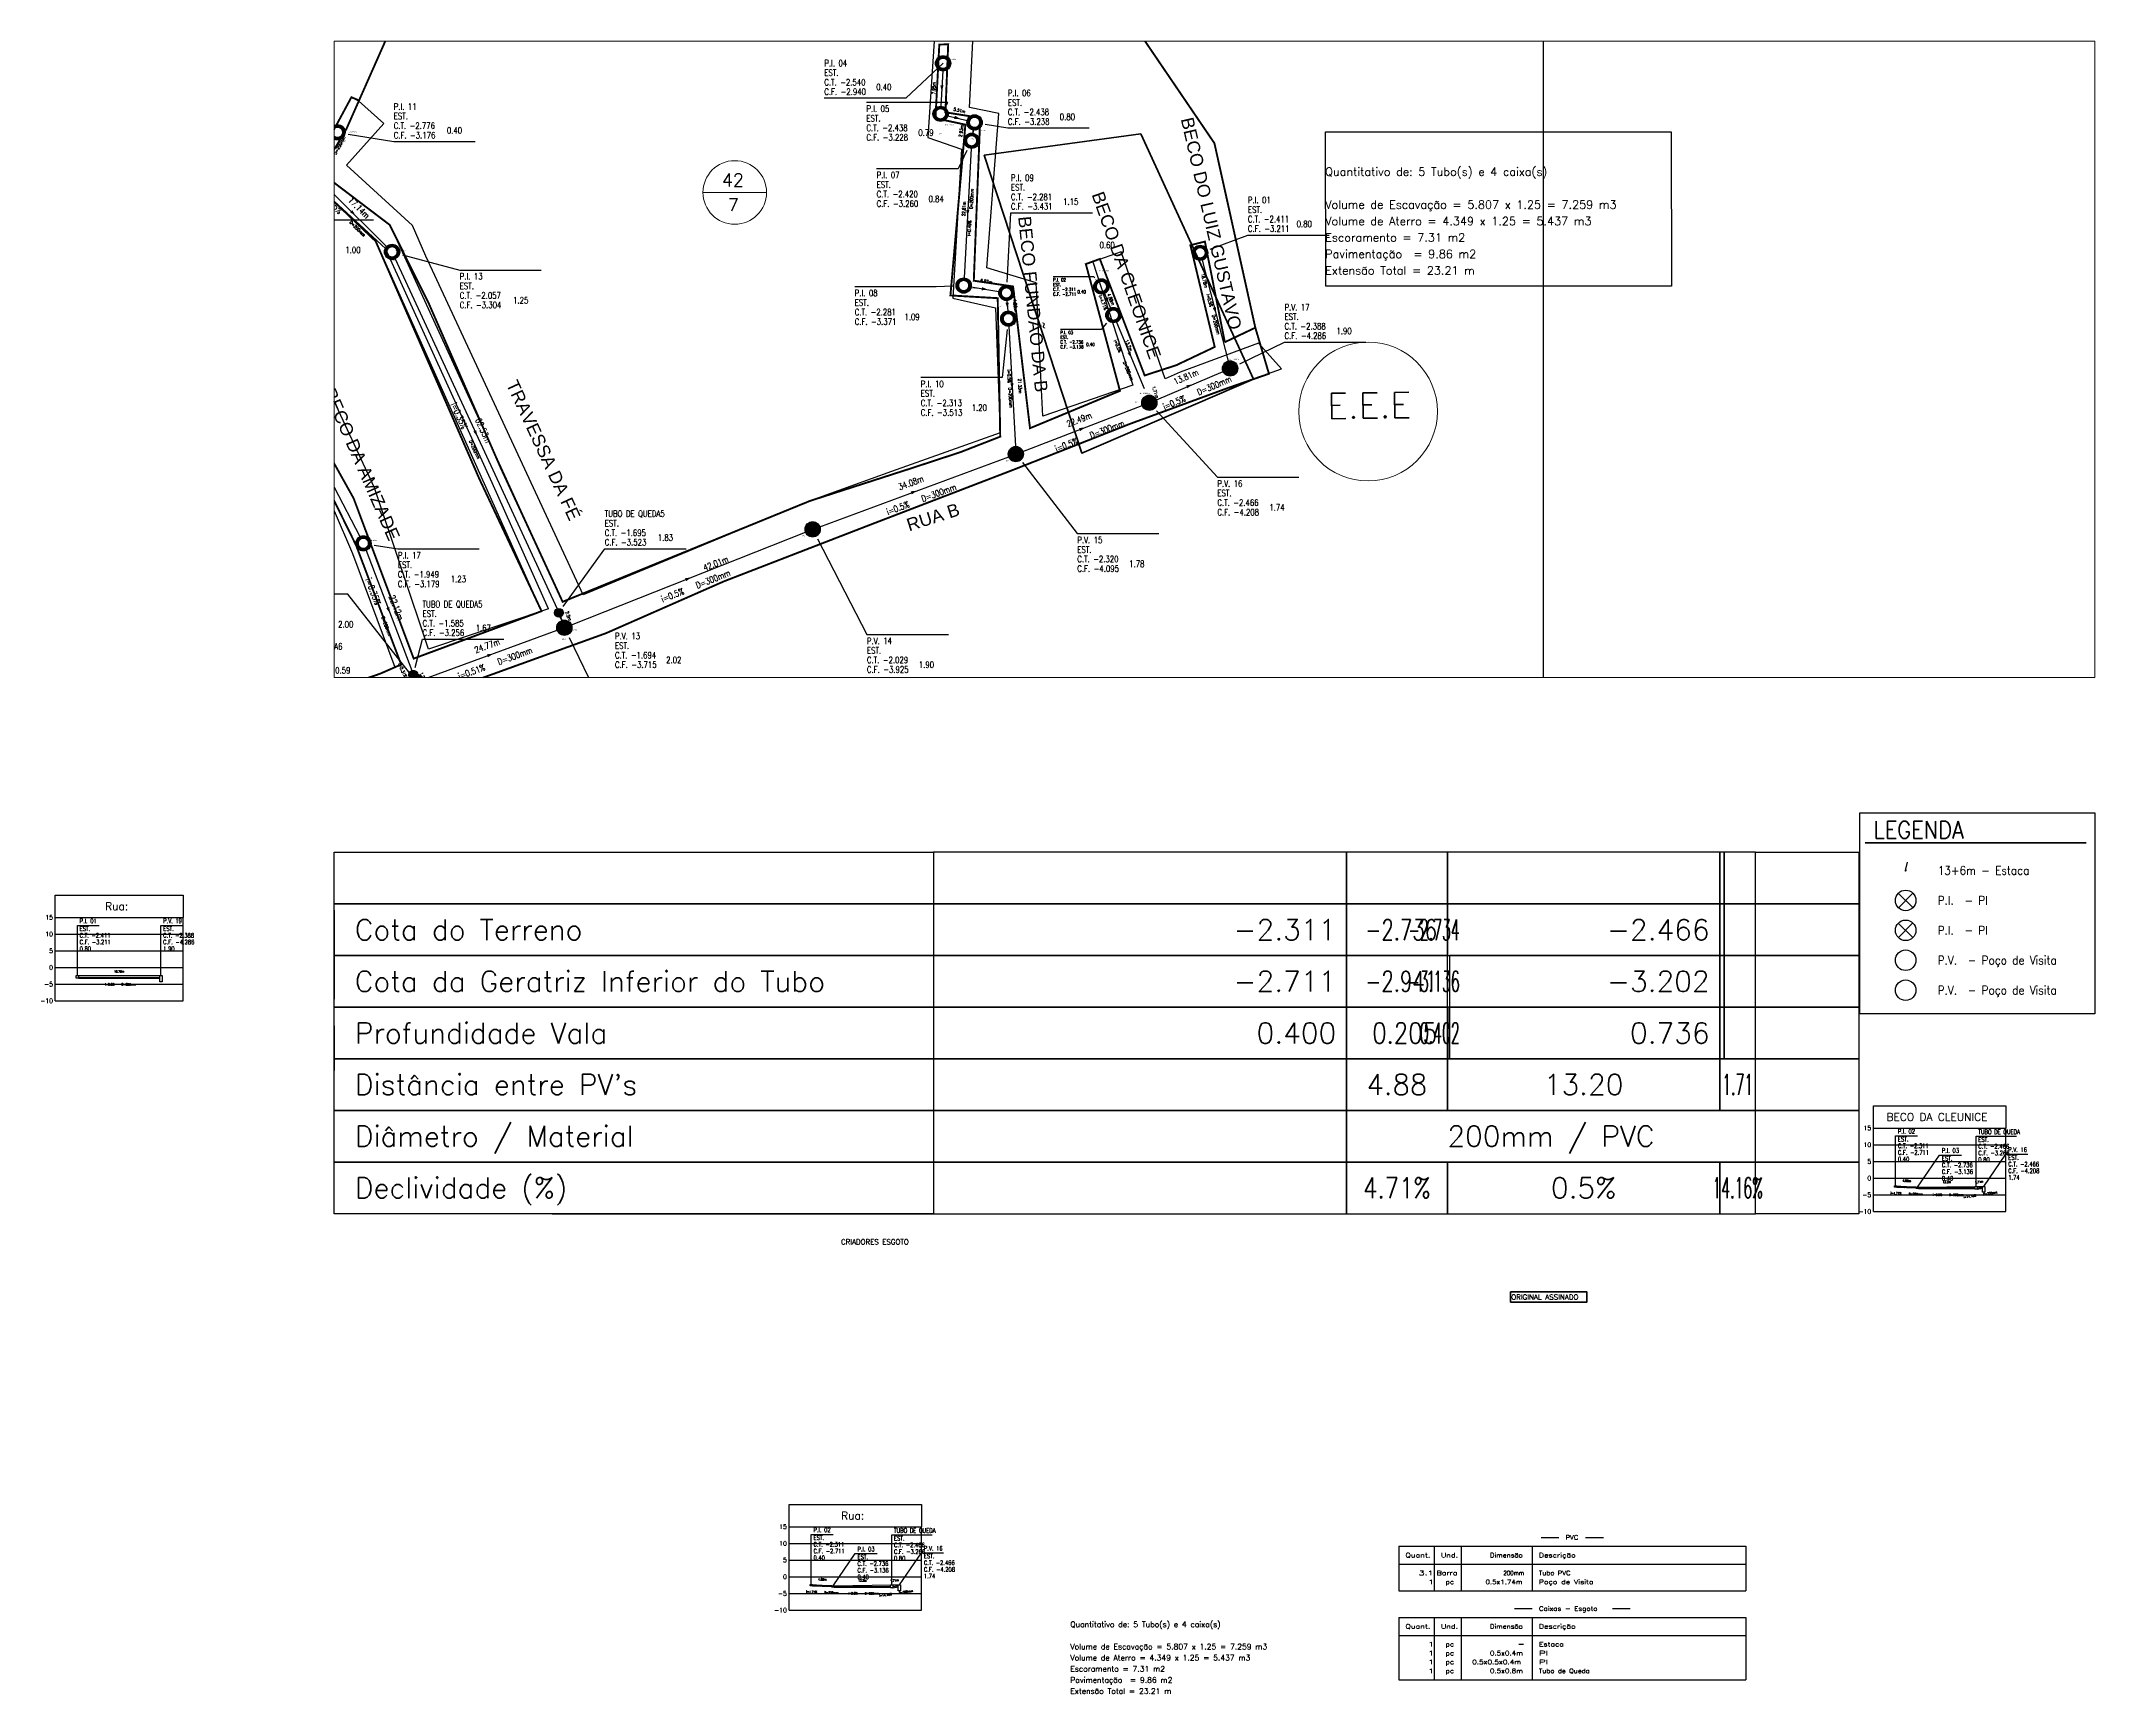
# Paper-space layout 'NS 006' of a CAD drawing. Extents: x -53 to 408, y -79 to 292.
# The model-space entities are those that its viewports show. They can reach past a viewport. Long polylines and large blocks are cut down to what shows.
import ezdxf
from ezdxf.enums import TextEntityAlignment as Align

# ---------------------------------------------------------------- set-up
doc = ezdxf.new("R2010")
doc.units = 0
doc.linetypes.add('LIN0', pattern=[0])
for name, color, linetype in [('0-quadras', 5, 'Continuous'), ('A_Alerta', 2, 'Continuous'), ('GUIA', 7, 'Continuous'), ('Heights', 7, 'Continuous'), ('Layer1', 5, 'Continuous'), ('LISTAGEM_LINHA', 7, 'Continuous'), ('LISTAGEM_TEXTO', 7, 'Continuous'), ('PONTOS-Caixas - Esgoto_U', 10, 'Continuous'), ('PONTOS-CAIXAS_U', 1, 'Continuous'), ('PS_IND_COMPRIMENTO', 7, 'Continuous'), ('PS_IND_DIAMETRO', 7, 'Continuous'), ('PS_IND_FLUXO', 3, 'Continuous'), ('PS_IND_INCLINACAO', 7, 'Continuous'), ('PS_LINHA_QUADRO_LEGENDA', 8, 'Continuous'), ('PS_PERFIL_CAIXAS', 7, 'Continuous'), ('PS_PERFIL_COTA_LIN', 7, 'Continuous'), ('PS_PERFIL_COTA_TXT', 5, 'Continuous'), ('PS_PERFIL_GRADE', 8, 'Continuous'), ('PS_PERFIL_TERRENO', 3, 'Continuous'), ('PS_PERFIL_TITULOS', 5, 'Continuous'), ('PS_PERFIL_TUBO', 7, 'Continuous'), ('PS_PONTOS_IDENTIFICACAO_LIN', 7, 'Continuous'), ('PS_PONTOS_IDENTIFICACAO_TXT', 7, 'Continuous'), ('PS_TEXTO_QUADRO_LEGENDA', 7, 'Continuous'), ('QUADRA-DEF', 7, 'Continuous'), ('Survey.td2_Mark', 7, 'Continuous'), ('T-MARGEM', 7, 'Continuous'), ('TEXTO', 7, 'Continuous'), ('TUBO_PVC', 1, 'Continuous'), ('TXT-LOGRAD', 3, 'Continuous')]:
    doc.layers.add(name, color=color, linetype=linetype)
doc.layers.add('COTAS', color=7, linetype='Continuous', lineweight=9)
doc.layers.add('INDICAÇÃO', color=4, linetype='LIN0', lineweight=20, true_color=0x00ffff)
doc.layers.add('ORIGINAL ASSINADO', color=1, linetype='Continuous', lineweight=50, plot=False)
doc.layers.get('0').off()
doc.layers.get('0').freeze()
doc.styles.add('CARIMBO', font='arial.ttf', dxfattribs={"height": 2})
doc.styles.add('ROMANS', font='ROMANS.shx', dxfattribs={"height": 2})
doc.styles.add('SABESP', font='ROMANS.shx', dxfattribs={"height": 2})
doc.styles.get("Standard").update_dxf_attribs({"font": 'times.ttf'})
picture_1 = doc.add_image_def('image1.tif', size_in_pixel=(37423, 27282))

# ---------------------------------------------------------------- blocks, each defined once
blk = doc.blocks.new('*U863')
at = {"layer": 'T-MARGEM'}
blk.add_line((0, 0), (0, 0.2), dxfattribs=at)
at = {"layer": 'T-MARGEM', "const_width": 0.025, "flags": 128}
blk.add_lwpolyline([(-0.013, 0, 1), (0.013, 0, 1)], format="xyb", close=True, dxfattribs=at)
blk = doc.blocks.new('*U862', base_point=(4191.731, 1118.971))
for p, q in [((4191.559, 1119.139), (4191.902, 1118.803)), ((4191.898, 1119.143), (4191.563, 1118.8))]:
    blk.add_line(p, q)
blk.add_circle((4191.731, 1118.971), 0.24)
blk = doc.blocks.new('*U861', base_point=(4191.731, 1118.971))
for p, q in [((4191.559, 1119.139), (4191.902, 1118.803)), ((4191.898, 1119.143), (4191.563, 1118.8))]:
    blk.add_line(p, q)
blk.add_circle((4191.731, 1118.971), 0.24)
blk = doc.blocks.new('*U860', base_point=(362285.523, 7352579.72))
at = {"layer": 'GUIA'}
blk.add_circle((362285.523, 7352579.72), 0.24, dxfattribs=at)
blk = doc.blocks.new('*U859', base_point=(362285.523, 7352579.72))
at = {"layer": 'GUIA'}
blk.add_circle((362285.523, 7352579.72), 0.24, dxfattribs=at)
blk = doc.blocks.new('*U1170')
at = {"layer": 'PS_PERFIL_GRADE', "linetype": 'Continuous'}
for p, q in [((0, 0), (0, 18.75)), ((0, 18.75), (28.78, 18.75)), ((28.78, 0), (28.78, 18.75)), ((0, 15), (28.78, 15)), ((0, 11.25), (28.78, 11.25)), ((0, 7.5), (28.78, 7.5)), ((0, 3.75), (28.78, 3.75)), ((0, 0), (28.78, 0))]:
    blk.add_line(p, q, dxfattribs=at)
blk.add_lwpolyline([(0, 18.75), (0, 23.75), (28.78, 23.75), (28.78, 18.75)], dxfattribs=at)
at = {"layer": 'PS_PERFIL_GRADE', "style": 'ROMANS'}
for s, p in [('15', (-0.5, 18.75)), ('10', (-0.5, 15)), ('5', (-0.5, 11.25)), ('0', (-0.5, 7.5)), ('-10', (-0.5, 0)), ('-5', (-0.5, 3.75))]:
    blk.add_text(s, height=1, dxfattribs=at).set_placement(p, align=Align.MIDDLE_RIGHT)
blk = doc.blocks.new('*U1174')
at = {"layer": 'PS_PERFIL_GRADE', "linetype": 'Continuous'}
for p, q in [((0, 0), (0, 18.75)), ((0, 18.75), (29.79, 18.75)), ((29.79, 0), (29.79, 18.75)), ((0, 15), (29.79, 15)), ((0, 11.25), (29.79, 11.25)), ((0, 7.5), (29.79, 7.5)), ((0, 3.75), (29.79, 3.75)), ((0, 0), (29.79, 0))]:
    blk.add_line(p, q, dxfattribs=at)
blk.add_lwpolyline([(0, 18.75), (0, 23.75), (29.79, 23.75), (29.79, 18.75)], dxfattribs=at)
at = {"layer": 'PS_PERFIL_GRADE', "style": 'ROMANS'}
for s, p in [('15', (-0.5, 18.75)), ('10', (-0.5, 15)), ('5', (-0.5, 11.25)), ('0', (-0.5, 7.5)), ('-10', (-0.5, 0)), ('-5', (-0.5, 3.75))]:
    blk.add_text(s, height=1, dxfattribs=at).set_placement(p, align=Align.MIDDLE_RIGHT)
blk = doc.blocks.new('*U1175')
at = {"layer": 'PS_PERFIL_GRADE', "linetype": 'Continuous'}
for p, q in [((0, 0), (0, 18.75)), ((0, 18.75), (29.79, 18.75)), ((29.79, 0), (29.79, 18.75)), ((0, 15), (29.79, 15)), ((0, 11.25), (29.79, 11.25)), ((0, 7.5), (29.79, 7.5)), ((0, 3.75), (29.79, 3.75)), ((0, 0), (29.79, 0))]:
    blk.add_line(p, q, dxfattribs=at)
blk.add_lwpolyline([(0, 18.75), (0, 23.75), (29.79, 23.75), (29.79, 18.75)], dxfattribs=at)
at = {"layer": 'PS_PERFIL_GRADE', "style": 'ROMANS'}
for s, p in [('15', (-0.5, 18.75)), ('10', (-0.5, 15)), ('5', (-0.5, 11.25)), ('0', (-0.5, 7.5)), ('-10', (-0.5, 0)), ('-5', (-0.5, 3.75))]:
    blk.add_text(s, height=1, dxfattribs=at).set_placement(p, align=Align.MIDDLE_RIGHT)
blk = doc.blocks.new('*U783', base_point=(9690.446, 9362.01))
at = {"const_width": 0.24, "flags": 128}
blk.add_lwpolyline([(9690.326, 9362.01, 1), (9690.566, 9362.01, 1)], format="xyb", close=True, dxfattribs=at)
blk.add_circle((9690.446, 9362.01), 0.24)
blk = doc.blocks.new('*U784', base_point=(9690.446, 9362.01))
at = {"const_width": 0.24, "flags": 128}
blk.add_lwpolyline([(9690.326, 9362.01, 1), (9690.566, 9362.01, 1)], format="xyb", close=True, dxfattribs=at)
blk.add_circle((9690.446, 9362.01), 0.24)
blk = doc.blocks.new('*U785', base_point=(9690.446, 9362.01))
at = {"const_width": 0.24, "flags": 128}
blk.add_lwpolyline([(9690.326, 9362.01, 1), (9690.566, 9362.01, 1)], format="xyb", close=True, dxfattribs=at)
blk.add_circle((9690.446, 9362.01), 0.24)
blk = doc.blocks.new('*U786', base_point=(9690.446, 9362.01))
at = {"const_width": 0.24, "flags": 128}
blk.add_lwpolyline([(9690.326, 9362.01, 1), (9690.566, 9362.01, 1)], format="xyb", close=True, dxfattribs=at)
blk.add_circle((9690.446, 9362.01), 0.24)
blk = doc.blocks.new('*U787', base_point=(9690.446, 9362.01))
at = {"const_width": 0.24, "flags": 128}
blk.add_lwpolyline([(9690.326, 9362.01, 1), (9690.566, 9362.01, 1)], format="xyb", close=True, dxfattribs=at)
blk.add_circle((9690.446, 9362.01), 0.24)
blk = doc.blocks.new('*U788', base_point=(9690.446, 9362.01))
at = {"const_width": 0.24, "flags": 128}
blk.add_lwpolyline([(9690.326, 9362.01, 1), (9690.566, 9362.01, 1)], format="xyb", close=True, dxfattribs=at)
blk.add_circle((9690.446, 9362.01), 0.24)
blk = doc.blocks.new('*U1154', base_point=(9679.184, 9377.793))
at = {"const_width": 0.1, "flags": 128}
blk.add_lwpolyline([(9678.994, 9377.793, 1), (9679.374, 9377.793, 1)], format="xyb", close=True, dxfattribs=at)
blk.add_circle((9679.184, 9377.793), 0.24)
blk = doc.blocks.new('*U1155', base_point=(9679.184, 9377.793))
at = {"const_width": 0.1, "flags": 128}
blk.add_lwpolyline([(9678.994, 9377.793, 1), (9679.374, 9377.793, 1)], format="xyb", close=True, dxfattribs=at)
blk.add_circle((9679.184, 9377.793), 0.24)
blk = doc.blocks.new('*U1156', base_point=(9679.184, 9377.793))
at = {"const_width": 0.1, "flags": 128}
blk.add_lwpolyline([(9678.994, 9377.793, 1), (9679.374, 9377.793, 1)], format="xyb", close=True, dxfattribs=at)
blk.add_circle((9679.184, 9377.793), 0.24)
blk = doc.blocks.new('*U1157', base_point=(9679.184, 9377.793))
at = {"const_width": 0.1, "flags": 128}
blk.add_lwpolyline([(9678.994, 9377.793, 1), (9679.374, 9377.793, 1)], format="xyb", close=True, dxfattribs=at)
blk.add_circle((9679.184, 9377.793), 0.24)
blk = doc.blocks.new('*U1158', base_point=(9679.184, 9377.793))
at = {"const_width": 0.1, "flags": 128}
blk.add_lwpolyline([(9678.994, 9377.793, 1), (9679.374, 9377.793, 1)], format="xyb", close=True, dxfattribs=at)
blk.add_circle((9679.184, 9377.793), 0.24)
blk = doc.blocks.new('*U1159', base_point=(9679.184, 9377.793))
at = {"const_width": 0.1, "flags": 128}
blk.add_lwpolyline([(9678.994, 9377.793, 1), (9679.374, 9377.793, 1)], format="xyb", close=True, dxfattribs=at)
blk.add_circle((9679.184, 9377.793), 0.24)
blk = doc.blocks.new('*U1160', base_point=(9679.184, 9377.793))
at = {"const_width": 0.1, "flags": 128}
blk.add_lwpolyline([(9678.994, 9377.793, 1), (9679.374, 9377.793, 1)], format="xyb", close=True, dxfattribs=at)
blk.add_circle((9679.184, 9377.793), 0.24)
blk = doc.blocks.new('*U1161', base_point=(9679.184, 9377.793))
at = {"const_width": 0.1, "flags": 128}
blk.add_lwpolyline([(9678.994, 9377.793, 1), (9679.374, 9377.793, 1)], format="xyb", close=True, dxfattribs=at)
blk.add_circle((9679.184, 9377.793), 0.24)
blk = doc.blocks.new('*U1162', base_point=(9679.184, 9377.793))
at = {"const_width": 0.1, "flags": 128}
blk.add_lwpolyline([(9678.994, 9377.793, 1), (9679.374, 9377.793, 1)], format="xyb", close=True, dxfattribs=at)
blk.add_circle((9679.184, 9377.793), 0.24)
blk = doc.blocks.new('*U1163', base_point=(9679.184, 9377.793))
at = {"const_width": 0.1, "flags": 128}
blk.add_lwpolyline([(9678.994, 9377.793, 1), (9679.374, 9377.793, 1)], format="xyb", close=True, dxfattribs=at)
blk.add_circle((9679.184, 9377.793), 0.24)
blk = doc.blocks.new('*U1401', base_point=(9679.184, 9377.793))
at = {"const_width": 0.1, "flags": 128}
blk.add_lwpolyline([(9678.994, 9377.793, 1), (9679.374, 9377.793, 1)], format="xyb", close=True, dxfattribs=at)
blk.add_circle((9679.184, 9377.793), 0.24)
blk = doc.blocks.new('*U1403', base_point=(9679.184, 9377.793))
at = {"const_width": 0.1, "flags": 128}
blk.add_lwpolyline([(9678.994, 9377.793, 1), (9679.374, 9377.793, 1)], format="xyb", close=True, dxfattribs=at)
blk.add_circle((9679.184, 9377.793), 0.24)
blk = doc.blocks.new('*U1404', base_point=(9709.606, 9361.717))
at = {"const_width": 0.14, "flags": 128}
blk.add_lwpolyline([(9709.536, 9361.717, 1), (9709.676, 9361.717, 1)], format="xyb", close=True, dxfattribs=at)
blk.add_circle((9709.606, 9361.717), 0.14)
blk = doc.blocks.new('*U1408', base_point=(9679.184, 9377.793))
at = {"const_width": 0.1, "flags": 128}
blk.add_lwpolyline([(9678.994, 9377.793, 1), (9679.374, 9377.793, 1)], format="xyb", close=True, dxfattribs=at)
blk.add_circle((9679.184, 9377.793), 0.24)
blk = doc.blocks.new('*U1409', base_point=(9709.606, 9361.717))
at = {"const_width": 0.14, "flags": 128}
blk.add_lwpolyline([(9709.536, 9361.717, 1), (9709.676, 9361.717, 1)], format="xyb", close=True, dxfattribs=at)
blk.add_circle((9709.606, 9361.717), 0.14)

msp = doc.modelspace()

# ---------------------------------------------------------------- linework, layer by layer
at = {"layer": '0-quadras', "const_width": 0.3}
for points in [[(358285.272, 7353901.015), (358265.829, 7353912.06), (358257.996, 7353916.734), (358237.336, 7353925.478), (358211.311, 7353936.393), (358203.359, 7353938.729), (358188.46, 7353942.123), (358189.16, 7353957.421), (358189.647, 7353973.665), (358258.916, 7353965.846), (358350.072, 7353963.236), (358332.981, 7353920.556), (358332.977, 7353920.558)], [(358469.747, 7353875.347), (358463.315, 7353904.355), (358429.833, 7353953.601), (358394.527, 7353961.963), (358350.072, 7353963.236), (358333.898, 7353922.639), (358326.807, 7353906.619), (358322.731, 7353899.764), (358333.606, 7353891.518), (358339.791, 7353879.073), (358351.061, 7353853.315), (358360.805, 7353832.234), (358396.858, 7353846.942)], [(358319.557, 7353858.949), (358328.324, 7353841.117), (358335.409, 7353822.374), (358332.103, 7353820.927), (358315.963, 7353815.41)], [(358328.785, 7353911.088), (358327.583, 7353911.589), (358324.248, 7353905.406), (358320.523, 7353899.774)], [(358321.456, 7353898.427), (358331.401, 7353888.944), (358347.696, 7353851.591), (358357.49, 7353830.764), (358337.378, 7353823.305), (358327.931, 7353848.515), (358315.583, 7353870.621), (358311.24, 7353878.787), (358305.829, 7353884.918), (358319.033, 7353897.402), (358315.965, 7353899.148), (358313.455, 7353895.238), (358304.713, 7353886.873), (358302.858, 7353884.861), (358284.413, 7353899.269)], [(358250.364, 7353781.765), (358268.489, 7353790.22), (358280.989, 7353795.757), (358305.301, 7353805.722), (358331.858, 7353815.17), (358345.154, 7353819.173), (358367.655, 7353827.309), (358386.165, 7353835.449), (358408.457, 7353844.073), (358431.578, 7353852.954), (358450.087, 7353860.24), (358465.34, 7353865.831), (358471.889, 7353868.103), (358469.747, 7353875.347), (358464.949, 7353873.07)]]:
    msp.add_lwpolyline(points, dxfattribs=at)
at = {"layer": '0-quadras'}
msp.add_lwpolyline([(358396.858, 7353846.942, 0.3, 0.3, 0), (358399.727, 7353848.112, 0.3, 0.3, 0), (358415.581, 7353853.217, 0.3, 0.3, 0), (358423.419, 7353855.789, 0.3, 0.3, 0), (358429.627, 7353858.211, 0.3, 0.3, 0), (358429.232, 7353879.99, 0.3, 0.3, 0), (358421.793, 7353880.417, 0.3, 0.3, 0), (358424.148, 7353907.282, 0.3, 0.3, 0), (358419.441, 7353908.283, 0.3, 0.3, 0), (358420.047, 7353919.883, 0.3, 0.3, 0), (358421.443, 7353919.903, 0.3, 0.3, 0), (358421.01, 7353909.217, 0.3, 0.3, 0), (358426.485, 7353908.35, 0.3, 0.3, 0), (358425.469, 7353882.736, 0.3, 0.3, 0), (358431.647, 7353881.831, 0.3, 0.3, 0), (358434.309, 7353859.536, 0.3, 0.3, 0), (358448.458, 7353865.412, 0.3, 0.3, 0), (358443.093, 7353885.355, 0.3, 0.3, 0), (358445.292, 7353886.159, 0.3, 0.3, 0), (358452.343, 7353867.837, 0.3, 0.3, 0), (358457.311, 7353869.446, 0.3, 0.3, 0), (358463.363, 7353872.318, 0.3, 0.3, 0), (358459.535, 7353888.324, 0.3, 0.3, 0), (358461.814, 7353888.893, 0.3, 0.3, 0), (358464.949, 7353873.07, 0, 0, 0)], format="xyseb", dxfattribs=at)
at = {"layer": 'COTAS', "ltscale": 4}
msp.add_line((358382.87, 7353896.607), (358392.87, 7353896.607), dxfattribs=at)
at = {"layer": 'COTAS'}
msp.add_circle((358387.87, 7353896.614), 5, dxfattribs=at)
at = {"layer": 'Layer1'}
for p, q in [((358324.248, 7353905.406), (358327.583, 7353911.589)), ((358328.725, 7353911.009), (358326.807, 7353906.619)), ((358327.583, 7353911.589), (358328.725, 7353911.009)), ((358332.685, 7353907.465), (358328.725, 7353911.009)), ((358320.523, 7353899.774), (358324.248, 7353905.406)), ((358326.807, 7353906.619), (358322.731, 7353899.764)), ((358326.829, 7353900.922), (358332.685, 7353907.465)), ((358322.731, 7353899.764), (358333.606, 7353891.518)), ((358331.401, 7353888.944), (358322.322, 7353897.544)), ((358333.606, 7353891.518), (358360.805, 7353832.234)), ((358357.49, 7353830.764), (358331.401, 7353888.944)), ((358311.24, 7353878.787), (358327.931, 7353848.515)), ((358319.557, 7353858.949), (358327.779, 7353839.808)), ((358327.931, 7353848.515), (358337.378, 7353823.305)), ((358327.779, 7353839.808), (358334.434, 7353821.938)), ((358337.378, 7353823.305), (358357.49, 7353830.764)), ((358334.434, 7353821.938), (358332.103, 7353820.927))]:
    msp.add_line(p, q, dxfattribs=at)
for points in [[(358457.945, 7353868.335), (358455.546, 7353867.313), (358448.627, 7353887.293), (358444.181, 7353885.719), (358450.481, 7353866.306), (358436.319, 7353861.414), (358435.296, 7353882.415), (358427.523, 7353884.742), (358429.424, 7353909.044), (358424.779, 7353909.956), (358425.338, 7353920.916), (358419.227, 7353920.443), (358418.265, 7353905.245), (358423.538, 7353903.406), (358422.18, 7353880.006), (358428.888, 7353878.477), (358429.606, 7353858.792), (358421.051, 7353855.789), (358412.534, 7353852.726), (358399.727, 7353848.112), (358364.024, 7353833.333), (358350.795, 7353861.897), (358339.279, 7353886.573), (358337.176, 7353891.407), (358326.829, 7353900.922)], [(358358.604, 7353831.127), (358339.726, 7353824.792), (358331.221, 7353850.141), (358319.539, 7353875.346), (358316.459, 7353880.003), (358310.115, 7353884.657), (358322.358, 7353897.582)], [(358358.604, 7353831.127), (358349.718, 7353850.963), (358332.967, 7353887.811), (358322.358, 7353897.582)], [(358250.364, 7353781.765), (358268.489, 7353790.22), (358280.989, 7353795.757), (358305.301, 7353805.722), (358331.858, 7353815.17), (358345.154, 7353819.173), (358367.655, 7353827.309), (358386.165, 7353835.449), (358408.457, 7353844.073), (358431.578, 7353852.954), (358450.087, 7353860.24), (358465.34, 7353865.831), (358473.869, 7353868.854), (358470.256, 7353872.888), (358457.945, 7353868.335)], [(358332.103, 7353820.927), (358315.963, 7353815.41), (358300.241, 7353841.182), (358299.162, 7353854.469), (358293.918, 7353851.978), (358312.174, 7353813.374)]]:
    msp.add_lwpolyline(points, dxfattribs=at)
at = {"layer": 'PS_IND_FLUXO'}
for points in [[(358420.464, 7353913.454, 0.5, 0, 0), (358420.415, 7353912.455, 0, 0, 0)], [(358422.43, 7353908.434, 0.5, 0, 0), (358423.399, 7353908.19, 0, 0, 0)], [(358425.434, 7353906.687, 0.5, 0, 0), (358425.277, 7353905.699, 0, 0, 0)], [(358323.845, 7353903.162, 0.5, 0, 0), (358323.376, 7353902.279, 0, 0, 0)], [(358327.547, 7353893.669, 0.5, 0, 0), (358328.256, 7353892.964, 0, 0, 0)], [(358424.528, 7353893.859, 0.5, 0, 0), (358424.473, 7353892.861, 0, 0, 0)], [(358426.746, 7353881.479, 0.5, 0, 0), (358427.731, 7353881.31, 0, 0, 0)], [(358430.716, 7353879.292, 0.5, 0, 0), (358430.79, 7353878.294, 0, 0, 0)], [(358446.298, 7353880.041, 0.5, 0, 0), (358446.684, 7353879.119, 0, 0, 0)], [(358463.298, 7353878.518, 0.5, 0, 0), (358463.549, 7353877.55, 0, 0, 0)], [(358449.885, 7353871.475, 0.5, 0, 0), (358450.271, 7353870.552, 0, 0, 0)], [(358431.466, 7353866.618, 0.5, 0, 0), (358431.521, 7353865.62, 0, 0, 0)], [(358458.97, 7353866.045, 0.5, 0, 0), (358459.89, 7353866.437, 0, 0, 0)], [(358452.756, 7353864.489, 0.5, 0, 0), (358453.077, 7353863.542, 0, 0, 0)], [(358442.114, 7353859.322, 0.5, 0, 0), (358443.048, 7353859.681, 0, 0, 0)], [(358346.991, 7353859.117, 0.5, 0, 0), (358347.411, 7353858.209, 0, 0, 0)], [(358415.636, 7353849.376, 0.5, 0, 0), (358416.574, 7353849.724, 0, 0, 0)], [(358380.136, 7353835.713, 0.5, 0, 0), (358381.066, 7353836.081, 0, 0, 0)], [(358333.303, 7353831.329, 0.5, 0, 0), (358333.658, 7353830.394, 0, 0, 0)], [(358360.387, 7353830.04, 0.5, 0, 0), (358360.731, 7353829.101, 0, 0, 0)], [(358348.973, 7353823.741, 0.5, 0, 0), (358349.912, 7353824.084, 0, 0, 0)], [(358337.502, 7353820.347, 0.5, 0, 0), (358337.914, 7353819.435, 0, 0, 0)]]:
    msp.add_lwpolyline(points, format="xyseb", dxfattribs=at)
at = {"layer": 'PS_PONTOS_IDENTIFICACAO_LIN', "linetype": 'Continuous'}
for points in [[(358420.635, 7353916.924), (358414.757, 7353911.452), (358401.957, 7353911.452)], [(358421.155, 7353910.418), (358421.382, 7353910.775), (358408.582, 7353910.775)], [(358327.072, 7353905.802), (358334.243, 7353904.619), (358347.043, 7353904.619)], [(358427.262, 7353907.356), (358430.83, 7353906.754), (358443.63, 7353906.754)], [(358424.384, 7353903.218), (358422.992, 7353900.353), (358410.192, 7353900.353)], [(358321.053, 7353897.85), (358318.233, 7353892.335), (358331.033, 7353892.335)], [(358430.698, 7353882.512), (358431.314, 7353893.415), (358444.114, 7353893.415)], [(358462.659, 7353887.715), (358468.58, 7353889.917), (358481.38, 7353889.917)], [(358335.619, 7353886.831), (358344.621, 7353884.415), (358357.421, 7353884.415)], [(358444.504, 7353883.17), (358444.348, 7353883.37), (358437.948, 7353883.37)], [(358422.177, 7353881.903), (358419.542, 7353881.794), (358406.742, 7353881.794)], [(358430.727, 7353875.08), (358429.93, 7353867.505), (358417.13, 7353867.505)], [(358446.32, 7353876.046), (358445.486, 7353875.085), (358439.086, 7353875.085)], [(358467.312, 7353869.684), (358474.341, 7353873.072), (358487.141, 7353873.072)], [(358454.225, 7353862.281), (358463.778, 7353851.829), (358476.578, 7353851.829)], [(358433.122, 7353854.124), (358441.752, 7353842.957), (358454.552, 7353842.957)], [(358331.145, 7353841.162), (358334.896, 7353840.554), (358347.696, 7353840.554)], [(358360.913, 7353831.485), (358367.424, 7353840.59), (358380.224, 7353840.59)], [(358400.906, 7353842.122), (358408.666, 7353827.088), (358421.466, 7353827.088)], [(358337.811, 7353819.663), (358327.043, 7353833.446), (358315.655, 7353833.446)], [(358337.619, 7353821.917), (358338.778, 7353826.364), (358351.578, 7353826.364)], [(358361.814, 7353826.632), (358365.426, 7353819.154), (358381.838, 7353819.885)], [(358315.455, 7353814.09), (358316.754, 7353819.709), (358329.554, 7353819.709)]]:
    msp.add_lwpolyline(points, dxfattribs=at)
at = {"layer": 'QUADRA-DEF', "linetype": 'Continuous', "lineweight": 0}
msp.add_circle((358487.477, 7353862.167), 10.91, dxfattribs=at)
at = {"layer": 'TUBO_PVC'}
for points in [[(358420.576, 7353915.727), (358420.302, 7353910.182)], [(358421.406, 7353908.692), (358424.423, 7353907.932)], [(358425.397, 7353906.454), (358425.314, 7353905.931)], [(358324.833, 7353905.019), (358322.389, 7353900.421)], [(358425.06, 7353903.55), (358423.94, 7353883.17)], [(358322.677, 7353898.516), (358333.127, 7353888.118)], [(358334.481, 7353886.182), (358359.921, 7353831.144)], [(358461.367, 7353885.962), (358465.48, 7353870.107)], [(358425.057, 7353881.769), (358429.42, 7353881.019)], [(358430.691, 7353879.62), (358430.815, 7353877.966)], [(358446.012, 7353880.724), (358446.97, 7353878.436)], [(358311.351, 7353876.416), (358328.916, 7353842.498)], [(358447.896, 7353876.224), (358452.26, 7353865.803)], [(358430.97, 7353875.573), (358432.017, 7353856.666)], [(358454.182, 7353864.005), (358464.678, 7353868.476)], [(358452.754, 7353864.495), (358453.079, 7353863.535)], [(358452.754, 7353864.495), (358453.079, 7353863.535)], [(358433.202, 7353855.899), (358451.96, 7353863.105)], [(358401.252, 7353844.049), (358430.958, 7353855.052)], [(358362.189, 7353828.603), (358399.012, 7353843.19)], [(358329.893, 7353840.312), (358337.068, 7353821.411)], [(358338.938, 7353820.075), (358359.947, 7353827.75)], [(358360.456, 7353829.852), (358360.662, 7353829.289)], [(358316.748, 7353812.203), (358336.68, 7353819.263)], [(358337.605, 7353820.119), (358337.811, 7353819.663)]]:
    msp.add_lwpolyline(points, dxfattribs=at)

# ---------------------------------------------------------------- block references
at = {"layer": 'PONTOS-CAIXAS_U', "xscale": 5, "yscale": 5, "zscale": 5}
for name, p in [('*U1156', (358420.635, 7353916.924)), ('*U1157', (358420.243, 7353908.985)), ('*U1161', (358425.586, 7353907.639)), ('*U1401', (358325.395, 7353906.078)), ('*U1158', (358425.126, 7353904.747)), ('*U1403', (358333.977, 7353887.271)), ('*U1163', (358461.066, 7353887.123)), ('*U1159', (358423.875, 7353881.973)), ('*U1154', (358445.549, 7353881.83)), ('*U1162', (358430.602, 7353880.816)), ('*U1160', (358430.904, 7353876.77)), ('*U1155', (358447.433, 7353877.33)), ('*U788', (358465.781, 7353868.946)), ('*U787', (358453.079, 7353863.535)), ('*U786', (358432.083, 7353855.468)), ('*U785', (358400.127, 7353843.632)), ('*U1408', (358329.467, 7353841.433)), ('*U1404', (358360.215, 7353830.509)), ('*U784', (358361.074, 7353828.162)), ('*U1409', (358337.316, 7353820.756)), ('*U783', (358337.811, 7353819.663))]:
    msp.add_blockref(name, p, dxfattribs=at)

# ---------------------------------------------------------------- texts
at = {"layer": 'A_Alerta', "color": 0, "style": 'CARIMBO'}
for s, rotation, p in [('BECO DO LUIZ GUSTAVO', 282.98803, (358462.826, 7353891.743)), ('BECO DA CLEONICE', 289.27401, (358449.483, 7353883.592)), ('BECO FUNDÃO DA B', 275.53682, (358434.784, 7353879.05)), ('TRAVESSA DA FÉ', 294.80614, (358357.785, 7353856.074)), ('BECO DA AMIZADE', 293.60332, (358329.233, 7353853.853)), ('RUA B', 17.79138, (358419.056, 7353845.557))]:
    msp.add_text(s, height=2, rotation=rotation, dxfattribs=at).set_placement(p, align=Align.MIDDLE_CENTER)
at = {"layer": 'Heights', "color": 24}
for s, p in [(' H: -2.548m', (358421.166, 7353917.458, -2.548)), (' H: -2.7764m', (358326.807, 7353906.019, -2.776)), (' H: -2.4388m', (358420.72, 7353907.183, -2.439)), (' H: -2.4207m', (358425.638, 7353906.305, -2.421)), (' H: -2.2438m', (358322.583, 7353898.337, -2.244)), (' H: -2.0567m', (358334.468, 7353887.296, -2.057)), (' H: -2.3113m', (358445.116, 7353884.205, -2.311)), (' H: -2.281m', (358424.775, 7353881.495, -2.281)), (' H: -2.3136m', (358430.133, 7353879.996, -2.314)), (' H: -2.3882m', (358465.622, 7353870.292, -2.388)), (' H: -2.4666m', (358451.494, 7353864.943, -2.467)), (' H: -2.32m', (358431.164, 7353855.717, -2.32)), (' H: -2.0293m', (358399.103, 7353843.867, -2.029)), (' H: -1.9491m', (358329.888, 7353841.793, -1.949)), (' H: -1.6949m', (358361.387, 7353827.695, -1.695))]:
    msp.add_text(s, height=0.2, dxfattribs=at).set_placement(p)
at = {"layer": 'PS_IND_COMPRIMENTO', "style": 'ROMANS', "width": 0.8}
for s, height, rotation, p in [('7.95m', 0.5, 87.17222, (358419.191, 7353913.016)), ('5.51m', 0.5, 345.8591, (358423.22, 7353909.524)), ('2.93m', 0.5, 80.96681, (358423.494, 7353906.294)), ('17.14m', 1, 315.14207, (358328.783, 7353894.203)), ('22.81m', 0.5, 86.85505, (358423.91, 7353894.042)), ('6.83m', 0.5, 350.24323, (358427.45, 7353882.626)), ('18.78m', 0.5, 284.54137, (358461.751, 7353882.754)), ('4.06m', 0.5, 274.26989, (358432, 7353878.886)), ('4.88m', 0.5, 292.71797, (358447.041, 7353879.804)), ('13.2m', 0.5, 292.71797, (358449.85, 7353872.551)), ('21.33m', 0.5, 273.16705, (358432.742, 7353866.188)), ('13.81m', 1, 23.07414, (358458.842, 7353867.621)), ('1.71m', 0.5, 288.70224, (358454.026, 7353865.206)), ('62.53m', 1, 294.80806, (358348.336, 7353859.188)), ('22.49m', 1, 21.01669, (358442.043, 7353860.902)), ('34.08m', 1, 20.32479, (358415.584, 7353850.957)), ('42.01m', 1, 21.61022, (358384.885, 7353838.276)), ('22.12m', 1, 290.78778, (358334.649, 7353831.305)), ('2.5m', 0.5, 290.10994, (358361.733, 7353830)), ('24.77m', 1, 20.0684, (358348.928, 7353825.321)), ('1.2m', 0.5, 294.3374, (358338.847, 7353820.406))]:
    msp.add_text(s, height=height, rotation=rotation, dxfattribs=at).set_placement(p, align=Align.MIDDLE_CENTER)
at = {"layer": 'PS_IND_DIAMETRO', "style": 'ROMANS', "width": 0.8}
for s, height, rotation, p in [('D=200mm', 0.5, 62.00952, (358325.724, 7353904.032)), ('D=200mm', 0.5, 86.85505, (358425.125, 7353895.601)), ('D=200mm', 0.5, 315.14207, (358328.544, 7353890.914)), ('D=200mm', 0.5, 284.54137, (358463.567, 7353875.838)), ('D=200mm', 0.5, 292.71797, (358449.755, 7353868.548)), ('D=300mm', 1, 23.07414, (358463.284, 7353866.252)), ('D=200mm', 0.5, 273.16705, (358431.241, 7353864.357)), ('D=300mm', 1, 21.01669, (358446.433, 7353859.375)), ('D=200mm', 0.5, 294.80806, (358346.969, 7353856.187)), ('D=300mm', 1, 20.32479, (358419.955, 7353849.377)), ('D=300mm', 1, 21.61022, (358384.454, 7353835.81)), ('D=200mm', 0.5, 290.78778, (358333.075, 7353828.408)), ('D=300mm', 1, 20.0684, (358353.292, 7353823.722))]:
    msp.add_text(s, height=height, rotation=rotation, dxfattribs=at).set_placement(p, align=Align.MIDDLE_CENTER)
at = {"layer": 'PS_IND_INCLINACAO', "style": 'ROMANS', "width": 0.8}
for s, height, rotation, p in [('i=0.35%', 0.5, 62.00952, (358323.635, 7353900.103)), ('i=0.35%', 1, 315.14207, (358324.397, 7353895.041)), ('i=0.49%', 0.5, 86.85505, (358424.756, 7353890.98)), ('i=4.71%', 0.5, 292.71797, (358445.783, 7353879.301)), ('i=0.5%', 0.5, 284.54137, (358462.572, 7353879.642)), ('i=0.5%', 0.5, 292.71797, (358448.114, 7353872.468)), ('i=0.5%', 0.5, 273.16705, (358431.04, 7353867.711)), ('i=0.35%', 1, 294.80806, (358344.514, 7353861.497)), ('i=0.5%', 1, 23.07414, (358456.982, 7353863.567)), ('i=0.5%', 1, 21.01669, (358440.038, 7353856.918)), ('i=0.5%', 1, 20.32479, (358413.531, 7353846.997)), ('i=0.35%', 1, 290.78778, (358330.999, 7353833.877)), ('i=0.5%', 1, 21.61022, (358378.085, 7353833.287)), ('i=0.31%', 0.5, 294.3374, (358335.621, 7353821.471)), ('i=0.51%', 1, 20.0684, (358346.482, 7353821.234))]:
    msp.add_text(s, height=height, rotation=rotation, dxfattribs=at).set_placement(p, align=Align.MIDDLE_CENTER)
at = {"layer": 'PS_PONTOS_IDENTIFICACAO_TXT', "style": 'ROMANS', "width": 0.8}
for s, height, p in [('P.I. 04', 1, (358401.957, 7353916.452)), ('EST. ', 1, (358401.957, 7353914.952)), ('C.T. -2.540', 1, (358401.957, 7353913.452)), ('C.F. -2.940', 1, (358401.957, 7353911.952)), ('0.40', 1, (358410.119, 7353912.702)), ('P.I. 06', 1, (358430.83, 7353911.754)), ('P.I. 11', 1, (358334.243, 7353909.619)), ('EST. ', 1, (358334.243, 7353908.119)), ('P.I. 05', 1, (358408.582, 7353909.275)), ('EST. ', 1, (358408.582, 7353907.775)), ('C.T. -2.438', 1, (358430.83, 7353908.754)), ('EST. ', 1, (358430.83, 7353910.254)), ('0.80', 1, (358438.992, 7353908.004)), ('C.T. -2.776', 1, (358334.243, 7353906.619)), ('C.F. -3.176', 1, (358334.243, 7353905.119)), ('0.40', 1, (358342.596, 7353905.869)), ('C.T. -2.438', 1, (358408.582, 7353906.275)), ('C.F. -3.228', 1, (358408.582, 7353904.775)), ('0.79', 1, (358416.744, 7353905.525)), ('C.F. -3.238', 1, (358430.83, 7353907.254)), ('P.I. 07', 1, (358410.192, 7353898.853)), ('P.I. 09', 1, (358431.314, 7353898.415)), ('C.T. -2.420', 1, (358410.192, 7353895.853)), ('EST. ', 1, (358410.192, 7353897.353)), ('0.84', 1, (358418.354, 7353895.103)), ('C.T. -2.281', 1, (358431.314, 7353895.415)), ('EST. ', 1, (358431.314, 7353896.915)), ('1.15', 1, (358439.514, 7353894.665)), ('P.I. 01', 1, (358468.58, 7353894.917)), ('C.F. -3.260', 1, (358410.192, 7353894.353)), ('C.F. -3.431', 1, (358431.314, 7353893.915)), ('C.T. -2.411', 1, (358468.58, 7353891.917)), ('EST. ', 1, (358468.58, 7353893.417)), ('C.F. -3.211', 1, (358468.58, 7353890.417)), ('0.80', 1, (358476.247, 7353891.167)), ('C.T. -2.244', 1, (358318.233, 7353887.835)), ('C.F. -3.244', 1, (358318.233, 7353886.335)), ('1.00', 1, (358326.623, 7353887.085)), ('0.60', 1, (358445.249, 7353887.836)), ('P.I. 13', 1, (358344.621, 7353882.915)), ('P.I. 02', 0.5, (358437.948, 7353882.62)), ('C.T. -2.057', 1, (358344.621, 7353879.915)), ('C.F. -3.304', 1, (358344.621, 7353878.415)), ('EST. ', 1, (358344.621, 7353881.415)), ('1.25', 1, (358353.011, 7353879.165)), ('P.I. 08', 1, (358406.742, 7353880.294)), ('EST. ', 1, (358406.742, 7353878.794)), ('C.T. -2.311', 0.5, (358437.948, 7353881.12)), ('C.F. -2.711', 0.5, (358437.948, 7353880.37)), ('EST. ', 0.5, (358437.948, 7353881.87)), ('0.40', 0.5, (358441.781, 7353880.745)), ('C.T. -2.281', 1, (358406.742, 7353877.294)), ('C.F. -3.371', 1, (358406.742, 7353875.794)), ('1.09', 1, (358414.561, 7353876.544)), ('C.T. -2.388', 1, (358474.341, 7353875.072)), ('P.V. 17', 1, (358474.341, 7353878.072)), ('EST. ', 1, (358474.341, 7353876.572)), ('C.T. -2.736', 0.5, (358439.086, 7353872.835)), ('P.I. 03', 0.5, (358439.086, 7353874.335)), ('EST. ', 0.5, (358439.086, 7353873.585)), ('0.40', 0.5, (358443.148, 7353872.46)), ('C.F. -4.286', 1, (358474.341, 7353873.572)), ('1.90', 1, (358482.503, 7353874.322)), ('C.F. -3.136', 0.5, (358439.086, 7353872.085)), ('P.I. 10', 1, (358417.13, 7353866.005)), ('C.T. -2.313', 1, (358417.13, 7353863.005)), ('EST. ', 1, (358417.13, 7353864.505)), ('1.20', 1, (358425.14, 7353862.255)), ('C.F. -3.513', 1, (358417.13, 7353861.505)), ('P.V. 16', 1, (358463.778, 7353850.329)), ('C.T. -2.466', 1, (358463.778, 7353847.329)), ('EST. ', 1, (358463.778, 7353848.829)), ('1.74', 1, (358471.94, 7353846.579)), ('TUBO DE QUEDA5', 1, (358367.424, 7353845.59)), ('EST. ', 1, (358367.424, 7353844.09)), ('C.F. -4.208', 1, (358463.778, 7353845.829)), ('C.T. -1.695', 1, (358367.424, 7353842.59)), ('C.F. -3.523', 1, (358367.424, 7353841.09)), ('1.83', 1, (358375.776, 7353841.84)), ('P.V. 15', 1, (358441.752, 7353841.457)), ('EST. ', 1, (358441.752, 7353839.957)), ('P.I. 17', 1, (358334.896, 7353839.054)), ('EST. ', 1, (358334.896, 7353837.554)), ('C.T. -2.320', 1, (358441.752, 7353838.457)), ('C.F. -4.095', 1, (358441.752, 7353836.957)), ('1.78', 1, (358449.914, 7353837.707)), ('C.T. -1.949', 1, (358334.896, 7353836.054)), ('C.F. -3.179', 1, (358334.896, 7353834.554)), ('1.23', 1, (358343.21, 7353835.304)), ('TUBO DE QUEDA5', 1, (358338.778, 7353831.364)), ('EST. ', 1, (358338.778, 7353829.864)), ('C.T. -1.585', 1, (358317.332, 7353828.946)), ('C.F. -3.588', 1, (358317.332, 7353827.446)), ('2.00', 1, (358325.494, 7353828.196)), ('C.T. -1.585', 1, (358338.778, 7353828.364)), ('C.F. -3.256', 1, (358338.778, 7353826.864)), ('1.67', 1, (358347.131, 7353827.614)), ('TUBO DE QUEDA6', 1, (358316.754, 7353824.709)), ('P.V. 13', 1, (358369.038, 7353826.341)), ('EST. ', 1, (358369.038, 7353824.841)), ('P.V. 14', 1, (358408.666, 7353825.588)), ('EST. ', 1, (358408.666, 7353824.088)), ('0.59', 1, (358325.031, 7353820.959)), ('C.T. -1.694', 1, (358369.038, 7353823.341)), ('C.F. -3.715', 1, (358369.038, 7353821.841)), ('2.02', 1, (358377.085, 7353822.591)), ('C.T. -2.029', 1, (358408.666, 7353822.588)), ('C.F. -3.925', 1, (358408.666, 7353821.088)), ('1.90', 1, (358416.828, 7353821.838))]:
    msp.add_text(s, height=height, dxfattribs=at).set_placement(p)
at = {"layer": 'Survey.td2_Mark'}
for s, p in [(' pt8', (358420.458, 7353916.067, -2.548)), (' pt7', (358420.011, 7353905.793, -2.439)), (' pt19', (358326.098, 7353904.629, -2.776)), (' pt6', (358424.929, 7353904.915, -2.421)), (' pt11', (358333.759, 7353885.906, -2.057)), (' pt2', (358444.407, 7353882.814, -2.311)), (' pt5', (358424.066, 7353880.104, -2.281)), (' pt4', (358429.424, 7353878.605, -2.314)), (' pt0', (358464.914, 7353868.902, -2.388)), (' pt1', (358450.785, 7353863.552, -2.467)), (' pt3', (358430.456, 7353854.326, -2.32)), (' pt13', (358329.18, 7353840.402, -1.949)), (' pt9', (358398.394, 7353842.477, -2.029)), (' pt10', (358360.678, 7353826.305, -1.695))]:
    msp.add_text(s, height=0.2, dxfattribs=at).set_placement(p)
at = {"layer": 'TEXTO', "style": 'SABESP'}
for s, p in [('42', (358387.58, 7353897.573)), ('7', (358387.639, 7353893.686))]:
    msp.add_text(s, height=2, dxfattribs=at).set_placement(p, align=Align.CENTER)
at = {"layer": 'TXT-LOGRAD', "lineweight": 0, "style": 'SABESP'}
msp.add_text('E.E.E', height=4, rotation=0.77932, dxfattribs=at).set_placement((358487.647, 7353863.109), align=Align.MIDDLE_CENTER)

# ---------------------------------------------------------------- pictures from other files: only their frames are drawn
at = {"layer": 'Heights'}
image = msp.add_image(picture_1, insert=(357643.42, 7353370.818), size_in_units=(871.577, 635.395), dxfattribs=dict(at, fade=70))
image.dxf.flags = 15

psp = doc.layouts.new('NS 006')

# ---------------------------------------------------------------- linework, layer by layer
at = {"layer": 'INDICAÇÃO', "lineweight": 60}
psp.add_lwpolyline([(193.71, 271.15), (219.06, 216.04), (180.46, 199.38), (158.53, 266.33)], close=True, dxfattribs=at)
at = {"layer": 'LISTAGEM_LINHA'}
for p, q in [((12.49, 96.69), (12.49, 76.69)), ((12.49, 70.69), (12.49, 60.69)), ((283.66, -44.23), (287.66, -44.23)), ((293.66, -44.23), (297.66, -44.23)), ((251.66, -46.23), (329.66, -46.23)), ((251.66, -46.23), (251.66, -56.23)), ((251.66, -50.23), (329.66, -50.23)), ((259.66, -46.23), (259.66, -56.23)), ((265.66, -46.23), (265.66, -56.23)), ((281.66, -46.23), (281.66, -56.23)), ((329.66, -46.23), (329.66, -56.23)), ((251.66, -56.23), (329.66, -56.23)), ((251.66, -62.23), (329.66, -62.23)), ((251.66, -62.23), (251.66, -76.23)), ((259.66, -62.23), (259.66, -76.23)), ((265.66, -62.23), (265.66, -76.23)), ((277.66, -60.23), (281.66, -60.23)), ((281.66, -62.23), (281.66, -76.23)), ((299.66, -60.23), (303.66, -60.23)), ((329.66, -62.23), (329.66, -76.23)), ((251.66, -66.23), (329.66, -66.23)), ((278.66, -68.23), (279.66, -68.23)), ((251.66, -76.23), (329.66, -76.23))]:
    psp.add_line(p, q, dxfattribs=at)
at = {"layer": 'LISTAGEM_TEXTO', "color": 1}
psp.add_lwpolyline([(235.21, 271.56), (312.84, 271.56), (312.91, 236.92), (235.28, 236.92)], close=True, dxfattribs=at)
at = {"layer": 'ORIGINAL ASSINADO', "color": 240, "lineweight": 50, "ltscale": 0.5}
psp.add_lwpolyline([(276.79, 10.94), (293.96, 10.94), (293.96, 8.65), (276.79, 8.65)], close=True, dxfattribs=at)
at = {"layer": 'PS_IND_FLUXO'}
for points in [[(-36.32, 81.47, 0.5, 0, 0), (-35.32, 81.46, 0, 0, 0)], [(365.25, 34.46, 0.5, 0, 0), (366.25, 34.42, 0, 0, 0)], [(374.29, 34.19, 0.5, 0, 0), (375.29, 34.19, 0, 0, 0)], [(121.62, -55.1, 0.5, 0, 0), (122.62, -55.13, 0, 0, 0)], [(130.65, -55.37, 0.5, 0, 0), (131.65, -55.37, 0, 0, 0)]]:
    psp.add_lwpolyline(points, format="xyseb", dxfattribs=at)
at = {"layer": 'PS_LINHA_QUADRO_LEGENDA', "lineweight": -2}
for points in [[(355.23, 118.59), (408.08, 118.59), (408.08, 73.44), (355.23, 73.44)], [(356.43, 111.86), (406.13, 111.86)]]:
    psp.add_lwpolyline(points, close=True, dxfattribs=at)
at = {"layer": 'PS_PERFIL_CAIXAS', "linetype": 'Continuous'}
for points in [[(-45.46, 82.03), (-44.96, 82.03), (-44.96, 81.43), (-45.46, 81.43)], [(-26.69, 82.04), (-26.19, 82.04), (-26.19, 80.62), (-26.69, 80.62)], [(363.06, 34.76), (363.56, 34.76), (363.56, 34.46), (363.06, 34.46)], [(367.94, 34.44), (368.44, 34.44), (368.44, 34.14), (367.94, 34.14)], [(381.13, 34.64), (381.63, 34.64), (381.63, 34.04), (381.13, 34.04)], [(382.85, 34.64), (383.35, 34.64), (383.35, 33.33), (382.85, 33.33)], [(119.43, -54.8), (119.93, -54.8), (119.93, -55.1), (119.43, -55.1)], [(124.31, -55.12), (124.81, -55.12), (124.81, -55.42), (124.31, -55.42)], [(137.5, -54.92), (138, -54.92), (138, -55.52), (137.5, -55.52)], [(139.22, -54.92), (139.72, -54.92), (139.72, -56.23), (139.22, -56.23)]]:
    psp.add_lwpolyline(points, close=True, dxfattribs=at)
at = {"layer": 'PS_PERFIL_COTA_LIN', "linetype": 'Continuous'}
for points in [[(147.1, 109.72), (147.1, 98.12), (12.49, 98.12), (12.49, 109.72)], [(147.1, 109.72), (147.1, 98.12), (239.94, 98.12), (239.94, 109.72)], [(239.94, 109.72), (239.94, 98.12), (262.59, 98.12), (262.59, 109.72)], [(262.59, 109.72), (262.59, 98.12), (262.59, 98.12), (262.59, 109.72)], [(262.59, 109.72), (262.59, 98.12), (323.84, 98.12), (323.84, 109.72)], [(323.84, 109.72), (323.84, 98.12), (324.77, 98.12), (324.77, 109.72)], [(324.77, 109.72), (324.77, 98.12), (331.79, 98.12), (331.79, 109.72)], [(355, 109.72), (355, 98.12), (331.79, 98.12), (331.79, 109.72)], [(147.1, 98.12), (147.1, 86.51), (12.49, 86.51), (12.49, 98.12)], [(147.1, 98.12), (147.1, 86.51), (239.94, 86.51), (239.94, 98.12)], [(239.94, 98.12), (239.94, 86.51), (262.59, 86.51), (262.59, 98.12)], [(262.59, 98.12), (262.59, 86.51), (323.84, 86.51), (323.84, 98.12)], [(323.84, 98.12), (323.84, 86.51), (324.77, 86.51), (324.77, 98.12)], [(324.77, 98.12), (324.77, 86.51), (331.79, 86.51), (331.79, 98.12)], [(355, 98.12), (355, 86.51), (331.79, 86.51), (331.79, 98.12)], [(147.1, 86.51), (147.1, 74.91), (12.49, 74.91), (12.49, 86.51)], [(147.1, 86.51), (147.1, 74.91), (239.94, 74.91), (239.94, 86.51)], [(239.94, 86.51), (239.94, 74.91), (262.59, 74.91), (262.59, 86.51)], [(263.05, 86.51), (263.05, 74.91), (323.84, 74.91), (323.84, 86.51)], [(323.84, 86.51), (323.84, 74.91), (324.77, 74.91), (324.77, 86.51)], [(324.77, 86.51), (324.77, 74.91), (331.79, 74.91), (331.79, 86.51)], [(355, 86.51), (355, 74.91), (331.79, 74.91), (331.79, 86.51)], [(147.1, 74.91), (147.1, 63.3), (12.49, 63.3), (12.49, 74.91)], [(147.1, 74.91), (147.1, 63.3), (239.94, 63.3), (239.94, 74.91)], [(239.94, 74.91), (239.94, 63.3), (262.59, 63.3), (262.59, 74.91)], [(262.59, 74.91), (262.59, 63.3), (263.05, 63.3), (263.05, 74.91)], [(263.05, 74.91), (263.05, 63.3), (323.84, 63.3), (323.84, 74.91)], [(323.84, 74.91), (323.84, 63.3), (324.77, 63.3), (324.77, 74.91)], [(324.77, 74.91), (324.77, 63.3), (331.79, 63.3), (331.79, 74.91)], [(355, 74.91), (355, 63.3), (331.79, 63.3), (331.79, 74.91)], [(147.1, 63.3), (147.1, 51.7), (12.49, 51.7), (12.49, 63.3)], [(147.1, 63.3), (147.1, 51.7), (239.94, 51.7), (239.94, 63.3)], [(239.94, 63.3), (239.94, 51.7), (262.59, 51.7), (262.59, 63.3)], [(262.59, 63.3), (262.59, 51.7), (323.84, 51.7), (323.84, 63.3)], [(323.84, 63.3), (323.84, 51.7), (331.79, 51.7), (331.79, 63.3)], [(355, 63.3), (355, 51.7), (331.79, 51.7), (331.79, 63.3)], [(147.1, 51.7), (147.1, 40.09), (12.49, 40.09), (12.49, 51.7)], [(147.1, 51.7), (147.1, 40.09), (239.94, 40.09), (239.94, 51.7)], [(239.94, 51.7), (239.94, 40.09), (331.79, 40.09), (331.79, 51.7)], [(355, 51.7), (355, 40.09), (331.79, 40.09), (331.79, 51.7)], [(147.1, 40.09), (147.1, 28.49), (12.49, 28.49), (12.49, 40.09)], [(147.1, 40.09), (147.1, 28.49), (239.94, 28.49), (239.94, 40.09)], [(239.94, 40.09), (239.94, 28.49), (262.59, 28.49), (262.59, 40.09)], [(262.59, 40.09), (262.59, 28.49), (323.84, 28.49), (323.84, 40.09)], [(323.84, 40.09), (323.84, 28.49), (331.79, 28.49), (331.79, 40.09)], [(355, 40.09), (355, 28.49), (331.79, 28.49), (331.79, 40.09)]]:
    psp.add_lwpolyline(points, close=True, dxfattribs=at)
for points in [[(239.94, 63.3), (262.59, 63.3)], [(263.05, 63.3), (323.84, 63.3)], [(324.77, 63.3), (331.79, 63.3)], [(147.1, 51.7), (239.94, 51.7)], [(239.94, 51.7), (262.59, 51.7)], [(239.94, 51.7), (262.59, 51.7)], [(262.59, 51.7), (263.05, 51.7)], [(263.05, 51.7), (323.84, 51.7)], [(263.05, 51.7), (323.84, 51.7)], [(324.77, 51.7), (331.79, 51.7)], [(324.77, 51.7), (331.79, 51.7)], [(147.1, 40.09), (239.94, 40.09)], [(239.94, 40.09), (262.59, 40.09)], [(239.94, 40.09), (262.59, 40.09)], [(262.59, 40.09), (263.05, 40.09)], [(263.05, 40.09), (323.84, 40.09)], [(263.05, 40.09), (323.84, 40.09)], [(324.77, 40.09), (331.79, 40.09)], [(324.77, 40.09), (331.79, 40.09)], [(61.49, 28.49), (71.04, 28.49)], [(61.49, 28.49), (80.27, 28.49)], [(61.49, 28.49), (66.37, 28.49)], [(61.53, 28.49), (80.98, 28.49)], [(62.57, 28.49), (82.57, 28.49)], [(66.47, 28.49), (79.57, 28.49)], [(71.04, 28.49), (85.04, 28.49)], [(79.77, 28.49), (81.28, 28.49)], [(80.98, 28.49), (98.44, 28.49)], [(82.57, 28.49), (98.14, 28.49)], [(85.14, 28.49), (91.04, 28.49)], [(91.04, 28.49), (109.8, 28.49)], [(98.24, 28.49), (102.57, 28.49)], [(98.54, 28.49), (100.98, 28.49)], [(102.57, 28.49), (122.57, 28.49)], [(110, 28.49), (131.04, 28.49)], [(122.1, 28.49), (140.98, 28.49)], [(122.57, 28.49), (142.57, 28.49)], [(131.04, 28.49), (151.81, 28.49)], [(140.98, 28.49), (148.67, 28.49)], [(142.57, 28.49), (143.11, 28.49)], [(143.31, 28.49), (162.57, 28.49)], [(148.87, 28.49), (163.55, 28.49)], [(152.11, 28.49), (171.04, 28.49)], [(163.85, 28.49), (183.55, 28.49)], [(171.04, 28.49), (185.89, 28.49)], [(180.02, 28.49), (182.57, 28.49)], [(186.29, 28.49), (191.04, 28.49)], [(194, 28.49), (203.55, 28.49)], [(203.55, 28.49), (217.55, 28.49)], [(208.38, 28.49), (211.04, 28.49)], [(211.04, 28.49), (222.18, 28.49)]]:
    psp.add_lwpolyline(points, dxfattribs=at)
at = {"layer": 'PS_PERFIL_TERRENO', "linetype": 'Continuous'}
for points in [[(-45.21, 82.03), (-26.44, 82.04)], [(363.31, 34.76), (368.19, 34.44), (381.38, 34.64), (383.1, 34.64)], [(119.68, -54.8), (124.56, -55.12), (137.75, -54.92), (139.47, -54.92)]]:
    psp.add_lwpolyline(points, dxfattribs=at)
at = {"layer": 'PS_PERFIL_TUBO', "linetype": 'Continuous'}
for points in [[(-44.96, 81.43), (-26.69, 81.35), (-26.69, 81.5), (-44.96, 81.58)], [(363.56, 34.46), (367.94, 34.28), (367.94, 34.43), (363.56, 34.61)], [(368.44, 34.14), (381.13, 34.09), (381.13, 34.24), (368.44, 34.29)], [(381.63, 34.04), (382.85, 34.22), (382.85, 34.37), (381.63, 34.19)], [(119.93, -55.1), (124.31, -55.28), (124.31, -55.13), (119.93, -54.95)], [(124.81, -55.42), (137.5, -55.47), (137.5, -55.32), (124.81, -55.27)], [(138, -55.52), (139.22, -55.34), (139.22, -55.19), (138, -55.37)]]:
    psp.add_lwpolyline(points, close=True, dxfattribs=at)
at = {"layer": 'PS_PONTOS_IDENTIFICACAO_LIN', "linetype": 'Continuous'}
for points in [[(-45.21, 82.03), (-45.21, 93.28), (-40.31, 93.28)], [(-26.44, 82.04), (-26.44, 93.29), (-21.54, 93.29)], [(363.31, 34.76), (363.31, 46.01), (368.21, 46.01)], [(368.19, 34.44), (373.19, 41.69), (378.09, 41.69)], [(381.38, 34.64), (381.38, 45.89), (390.48, 45.89)], [(383.1, 34.64), (388.1, 41.89), (393, 41.89)], [(119.68, -54.8), (119.68, -43.55), (124.58, -43.55)], [(137.75, -54.92), (137.75, -43.67), (146.85, -43.67)], [(124.56, -55.12), (129.56, -47.87), (134.46, -47.87)], [(139.47, -54.92), (144.47, -47.67), (149.37, -47.67)]]:
    psp.add_lwpolyline(points, dxfattribs=at)

# ---------------------------------------------------------------- block references
at = {"layer": 'PONTOS-Caixas - Esgoto_U', "xscale": 9.605693203510986, "yscale": 9.605693203510986, "zscale": 9.605693203510986}
for name, p in [('*U862', (365.55, 98.89)), ('*U861', (365.55, 92.17))]:
    psp.add_blockref(name, p, dxfattribs=at)
at = {"layer": 'PONTOS-CAIXAS_U', "lineweight": -2, "xscale": 9.605693203510985, "yscale": 9.605693203510985, "zscale": 9.605693203510985, "rotation": 347.8605573035186}
psp.add_blockref('*U863', (365.55, 105.62), dxfattribs=at)
at = {"layer": 'PONTOS-CAIXAS_U', "xscale": 9.605693203510986, "yscale": 9.605693203510986, "zscale": 9.605693203510986}
for name, p in [('*U860', (365.55, 85.45)), ('*U859', (365.55, 78.72))]:
    psp.add_blockref(name, p, dxfattribs=at)
at = {"layer": 'PS_PERFIL_GRADE'}
for name, p in [('*U1170', (-50.21, 76.33)), ('*U1175', (358.31, 28.99)), ('*U1174', (114.68, -60.57))]:
    psp.add_blockref(name, p, dxfattribs=at)

# ---------------------------------------------------------------- texts
at = {"layer": 'LISTAGEM_TEXTO', "color": 1, "style": 'ROMANS'}
for s, height, p in [('Quantitativo de: 5 Tubo(s) e 4 caixa(s)', 1.8487, (235.15, 261.69)), ('Volume de Escavação = 5.807 x 1.25 = 7.259 m3', 1.8487, (235.15, 254.29)), ('Volume de Aterro = 4.349 x 1.25 = 5.437 m3', 1.8487, (235.15, 250.59)), ('Escoramento = 7.31 m2', 1.8487, (235.15, 246.9)), ('Pavimentação  = 9.86 m2', 1.8487, (235.15, 243.2)), ('Extensão Total = 23.21 m', 1.8487, (235.15, 239.5)), ('Quantitativo de: 5 Tubo(s) e 4 caixa(s)', 1.25, (177.88, -64.39)), ('Volume de Escavação = 5.807 x 1.25 = 7.259 m3', 1.25, (177.88, -69.39)), ('Volume de Aterro = 4.349 x 1.25 = 5.437 m3', 1.25, (177.88, -71.89)), ('Escoramento = 7.31 m2', 1.25, (177.88, -74.39)), ('Pavimentação  = 9.86 m2', 1.25, (177.88, -76.89)), ('Extensão Total = 23.21 m', 1.25, (177.88, -79.39))]:
    psp.add_text(s, height=height, dxfattribs=at).set_placement(p)
at = {"layer": 'LISTAGEM_TEXTO', "style": 'ROMANS'}
for s, width, p in [('PVC', 1.105263, (289.16, -44.73)), ('Quant.', 1.298969, (253.16, -48.73)), ('Und.', 1.272727, (261.16, -48.73)), ('Dimensão', 1.135135, (272.16, -48.73)), ('Descrição', 1.277027, (283.16, -48.73)), ('3.1', 1.536585, (256.16, -52.73)), ('1', 1.909091, (258.16, -54.73)), ('Barra', 1.296296, (260.16, -52.73)), ('pc', 1.235294, (262.16, -54.73)), ('0.5x1.74m', 1.159509, (271.16, -54.73)), ('200mm', 0.905172, (275.16, -52.73)), ('Tubo PVC', 1.112583, (283.16, -52.73)), ('Poço de Visita', 1.25641, (283.16, -54.73)), ('Caixas - Esgoto', 1.162362, (283.16, -60.73)), ('Quant.', 1.298969, (253.16, -64.73)), ('Und.', 1.272727, (261.16, -64.73)), ('Dimensão', 1.135135, (272.16, -64.73)), ('Descrição', 1.277027, (283.16, -64.73)), ('1', 1.909091, (258.16, -68.73)), ('pc', 1.235294, (262.16, -68.73)), ('Estaca', 1.26, (283.16, -68.73)), ('1', 1.909091, (258.16, -70.73)), ('1', 1.909091, (258.16, -72.73)), ('1', 1.909091, (258.16, -74.73)), ('pc', 1.235294, (262.16, -70.73)), ('pc', 1.235294, (262.16, -72.73)), ('0.5x0.5x0.4m', 1.2, (268.16, -72.73)), ('0.5x0.4m', 1.174825, (272.16, -70.73)), ('0.5x0.8m', 1.174825, (272.16, -74.73)), ('Tubo de Queda', 1.114286, (283.16, -74.73)), ('PI', 1.68, (283.16, -70.73)), ('PI', 1.68, (283.16, -72.73)), ('pc', 1.235294, (262.16, -74.73))]:
    psp.add_text(s, height=1, dxfattribs=dict(at, width=width)).set_placement(p)
at = {"layer": 'ORIGINAL ASSINADO', "color": 240, "linetype": 'Continuous', "ltscale": 0.5, "style": 'ROMANS'}
psp.add_text('ORIGINAL ASSINADO', height=1.1648, dxfattribs=at).set_placement((276.94, 9.19))
at = {"layer": 'PS_IND_COMPRIMENTO', "style": 'ROMANS', "width": 0.8}
for s, rotation, p in [('18.78m', 359.779, (-35.82, 82.92)), ('4.88m', 357.7439, (365.81, 35.89)), ('13.2m', 359.778, (374.79, 35.64)), ('1.71m', 8.5265, (382.03, 35.64)), ('4.88m', 357.7439, (122.17, -53.67)), ('13.2m', 359.778, (131.16, -53.92)), ('1.71m', 8.5265, (138.39, -53.92))]:
    psp.add_text(s, height=0.5, rotation=rotation, dxfattribs=at).set_placement(p, align=Align.MIDDLE_CENTER)
at = {"layer": 'PS_IND_DIAMETRO', "style": 'ROMANS', "width": 0.8}
for rotation, p in [(359.779, (-33.68, 80.01)), (357.7439, (367.84, 32.91)), (359.778, (376.93, 32.73)), (8.5265, (384.58, 33.09)), (357.7439, (124.21, -56.65)), (359.778, (133.3, -56.83)), (8.5265, (140.95, -56.47))]:
    psp.add_text('D=200mm', height=0.5, rotation=rotation, dxfattribs=at).set_placement(p, align=Align.MIDDLE_CENTER)
at = {"layer": 'PS_IND_INCLINACAO', "style": 'ROMANS', "width": 0.8}
for s, rotation, p in [('i=0.5%', 359.779, (-37.93, 80.02)), ('i=4.71%', 357.7439, (363.39, 33.09)), ('i=0.5%', 359.778, (372.68, 32.75)), ('i=14.16%', 8.5265, (379.98, 32.4)), ('i=4.71%', 357.7439, (119.76, -56.47)), ('i=0.5%', 359.778, (129.05, -56.81)), ('i=14.16%', 8.5265, (136.35, -57.16))]:
    psp.add_text(s, height=0.5, rotation=rotation, dxfattribs=at).set_placement(p, align=Align.MIDDLE_CENTER)
at = {"layer": 'PS_PERFIL_COTA_TXT', "style": 'ROMANS'}
for s, p in [('Cota do Terreno', (17.13, 92.31)), ('Cota da Geratriz Inferior do Tubo', (17.13, 80.71)), ('Profundidade Vala', (17.13, 69.1)), ("Distância entre PV's", (17.13, 57.5)), ('Diâmetro / Material', (17.13, 45.9)), ('Declividade (%)', (17.13, 34.29))]:
    psp.add_text(s, height=4.6418, dxfattribs=at).set_placement(p, align=Align.MIDDLE_LEFT)
for s, p in [('-2.311', (237.62, 92.31)), ('-2.466', (321.52, 92.31)), ('-2.711', (237.62, 80.71)), ('-3.202', (321.52, 80.71)), ('0.400', (237.62, 69.1)), ('0.736', (321.52, 69.1))]:
    psp.add_text(s, height=4.642, dxfattribs=at).set_placement(p, align=Align.MIDDLE_RIGHT)
for s, width, p in [('-2.736', 0.696942, (260.26, 92.31)), ('-2.734', 0.5, (265.37, 92.31)), ('-2.941', 0.696942, (260.26, 80.71)), ('-3.136', 0.5, (265.37, 80.71)), ('0.205', 0.813099, (260.26, 69.1)), ('0.402', 0.5, (265.37, 69.1))]:
    psp.add_text(s, height=4.642, dxfattribs=dict(at, width=width)).set_placement(p, align=Align.MIDDLE_RIGHT)
for s, width, p in [('4.88', 0.975719, (251.26, 57.5)), ('1.71', 0.5, (327.82, 57.5)), ('4.71%', 0.813099, (251.26, 34.29)), ('14.16%', 0.5, (327.82, 34.29))]:
    psp.add_text(s, height=4.642, dxfattribs=dict(at, width=width)).set_placement(p, align=Align.MIDDLE_CENTER)
for s, height, p in [('13.20', 4.642, (293.21, 57.5)), ('200mm / PVC', 4.6418, (285.87, 45.9)), ('0.5%', 4.642, (293.21, 34.29))]:
    psp.add_text(s, height=height, dxfattribs=at).set_placement(p, align=Align.MIDDLE_CENTER)
at = {"layer": 'PS_PERFIL_COTA_TXT', "lineweight": -2, "style": 'ROMANS'}
psp.add_text('CRIADORES ESGOTO', height=1.1558, dxfattribs=at).set_placement((126.36, 22.17), align=Align.MIDDLE_LEFT)
at = {"layer": 'PS_PERFIL_TITULOS', "style": 'ROMANS'}
for s, p in [('Rua: ', (-35.82, 97.58)), ('BECO DA CLEUNICE ', (373.2, 50.24)), ('Rua: ', (129.57, -39.32))]:
    psp.add_text(s, height=1.75, dxfattribs=at).set_placement(p, align=Align.MIDDLE_CENTER)
at = {"layer": 'PS_PONTOS_IDENTIFICACAO_TXT', "style": 'ROMANS', "width": 0.7}
for s, p in [('P.I. 01', (-44.71, 93.78)), ('EST. ', (-44.71, 92.03)), ('P.V. 19', (-25.94, 93.79)), ('EST. ', (-25.94, 92.04)), ('C.T. -2.411', (-44.71, 90.53)), ('C.F. -3.211', (-44.71, 89.03)), ('0.80', (-44.71, 87.53)), ('C.T. -2.388', (-25.94, 90.54)), ('C.F. -4.286', (-25.94, 89.04)), ('1.90', (-25.94, 87.54)), ('P.I. 02', (363.81, 46.51)), ('TUBO DE QUEDA', (381.88, 46.39)), ('C.T. -2.311', (363.81, 43.26)), ('C.F. -2.711', (363.81, 41.76)), ('EST. ', (363.81, 44.76)), ('P.I. 03', (373.69, 42.19)), ('C.T. -2.466', (381.88, 43.14)), ('C.F. -3.266', (381.88, 41.64)), ('EST. ', (381.88, 44.64)), ('P.V. 16', (388.6, 42.39)), ('EST. ', (388.6, 40.64)), ('0.40', (363.81, 40.26)), ('C.T. -2.736', (373.69, 38.94)), ('C.F. -3.136', (373.69, 37.44)), ('0.40', (373.69, 35.94)), ('EST. ', (373.69, 40.44)), ('0.80', (381.88, 40.14)), ('C.T. -2.466', (388.6, 39.14)), ('C.F. -4.208', (388.6, 37.64)), ('1.74', (388.6, 36.14)), ('C.T. -2.311', (120.18, -46.3)), ('P.I. 02', (120.18, -43.05)), ('EST. ', (120.18, -44.8)), ('TUBO DE QUEDA', (138.25, -43.17)), ('C.T. -2.466', (138.25, -46.42)), ('EST. ', (138.25, -44.92)), ('C.F. -2.711', (120.18, -47.8)), ('0.40', (120.18, -49.3)), ('C.T. -2.736', (130.06, -50.62)), ('P.I. 03', (130.06, -47.37)), ('EST. ', (130.06, -49.12)), ('C.F. -3.266', (138.25, -47.92)), ('0.80', (138.25, -49.42)), ('C.T. -2.466', (144.97, -50.42)), ('P.V. 16', (144.97, -47.17)), ('EST. ', (144.97, -48.92)), ('C.F. -3.136', (130.06, -52.12)), ('0.40', (130.06, -53.62)), ('C.F. -4.208', (144.97, -51.92)), ('1.74', (144.97, -53.42))]:
    psp.add_text(s, height=1, dxfattribs=at).set_placement(p)
at = {"layer": 'PS_TEXTO_QUADRO_LEGENDA', "lineweight": -2, "style": 'ROMANS', "width": 0.9}
psp.add_text('LEGENDA', height=3.842, dxfattribs=at).set_placement((358.35, 112.82))
for s, height, p in [('13+6m - Estaca', 1.9211, (372.76, 105.62)), ('P.I.  - PI', 1.921, (372.76, 98.89)), ('P.I.  - PI', 1.921, (372.76, 92.17)), ('P.V.  - Poço de Visita', 1.9211, (372.76, 85.45)), ('P.V.  - Poço de Visita', 1.9211, (372.76, 78.72))]:
    psp.add_text(s, height=height, dxfattribs=at).set_placement(p, align=Align.MIDDLE_LEFT)

# ---------------------------------------------------------------- viewports
at = {"layer": 'LISTAGEM_TEXTO', "view_target_point": (180604.419, 3677030.443)}
psp.add_viewport(center=(210.29, 220.47), size=(395.59, 142.9906), view_center_point=(177858.921, 3676839.935), view_height=100.09341, dxfattribs=at)

doc.saveas('drawing.dxf')
